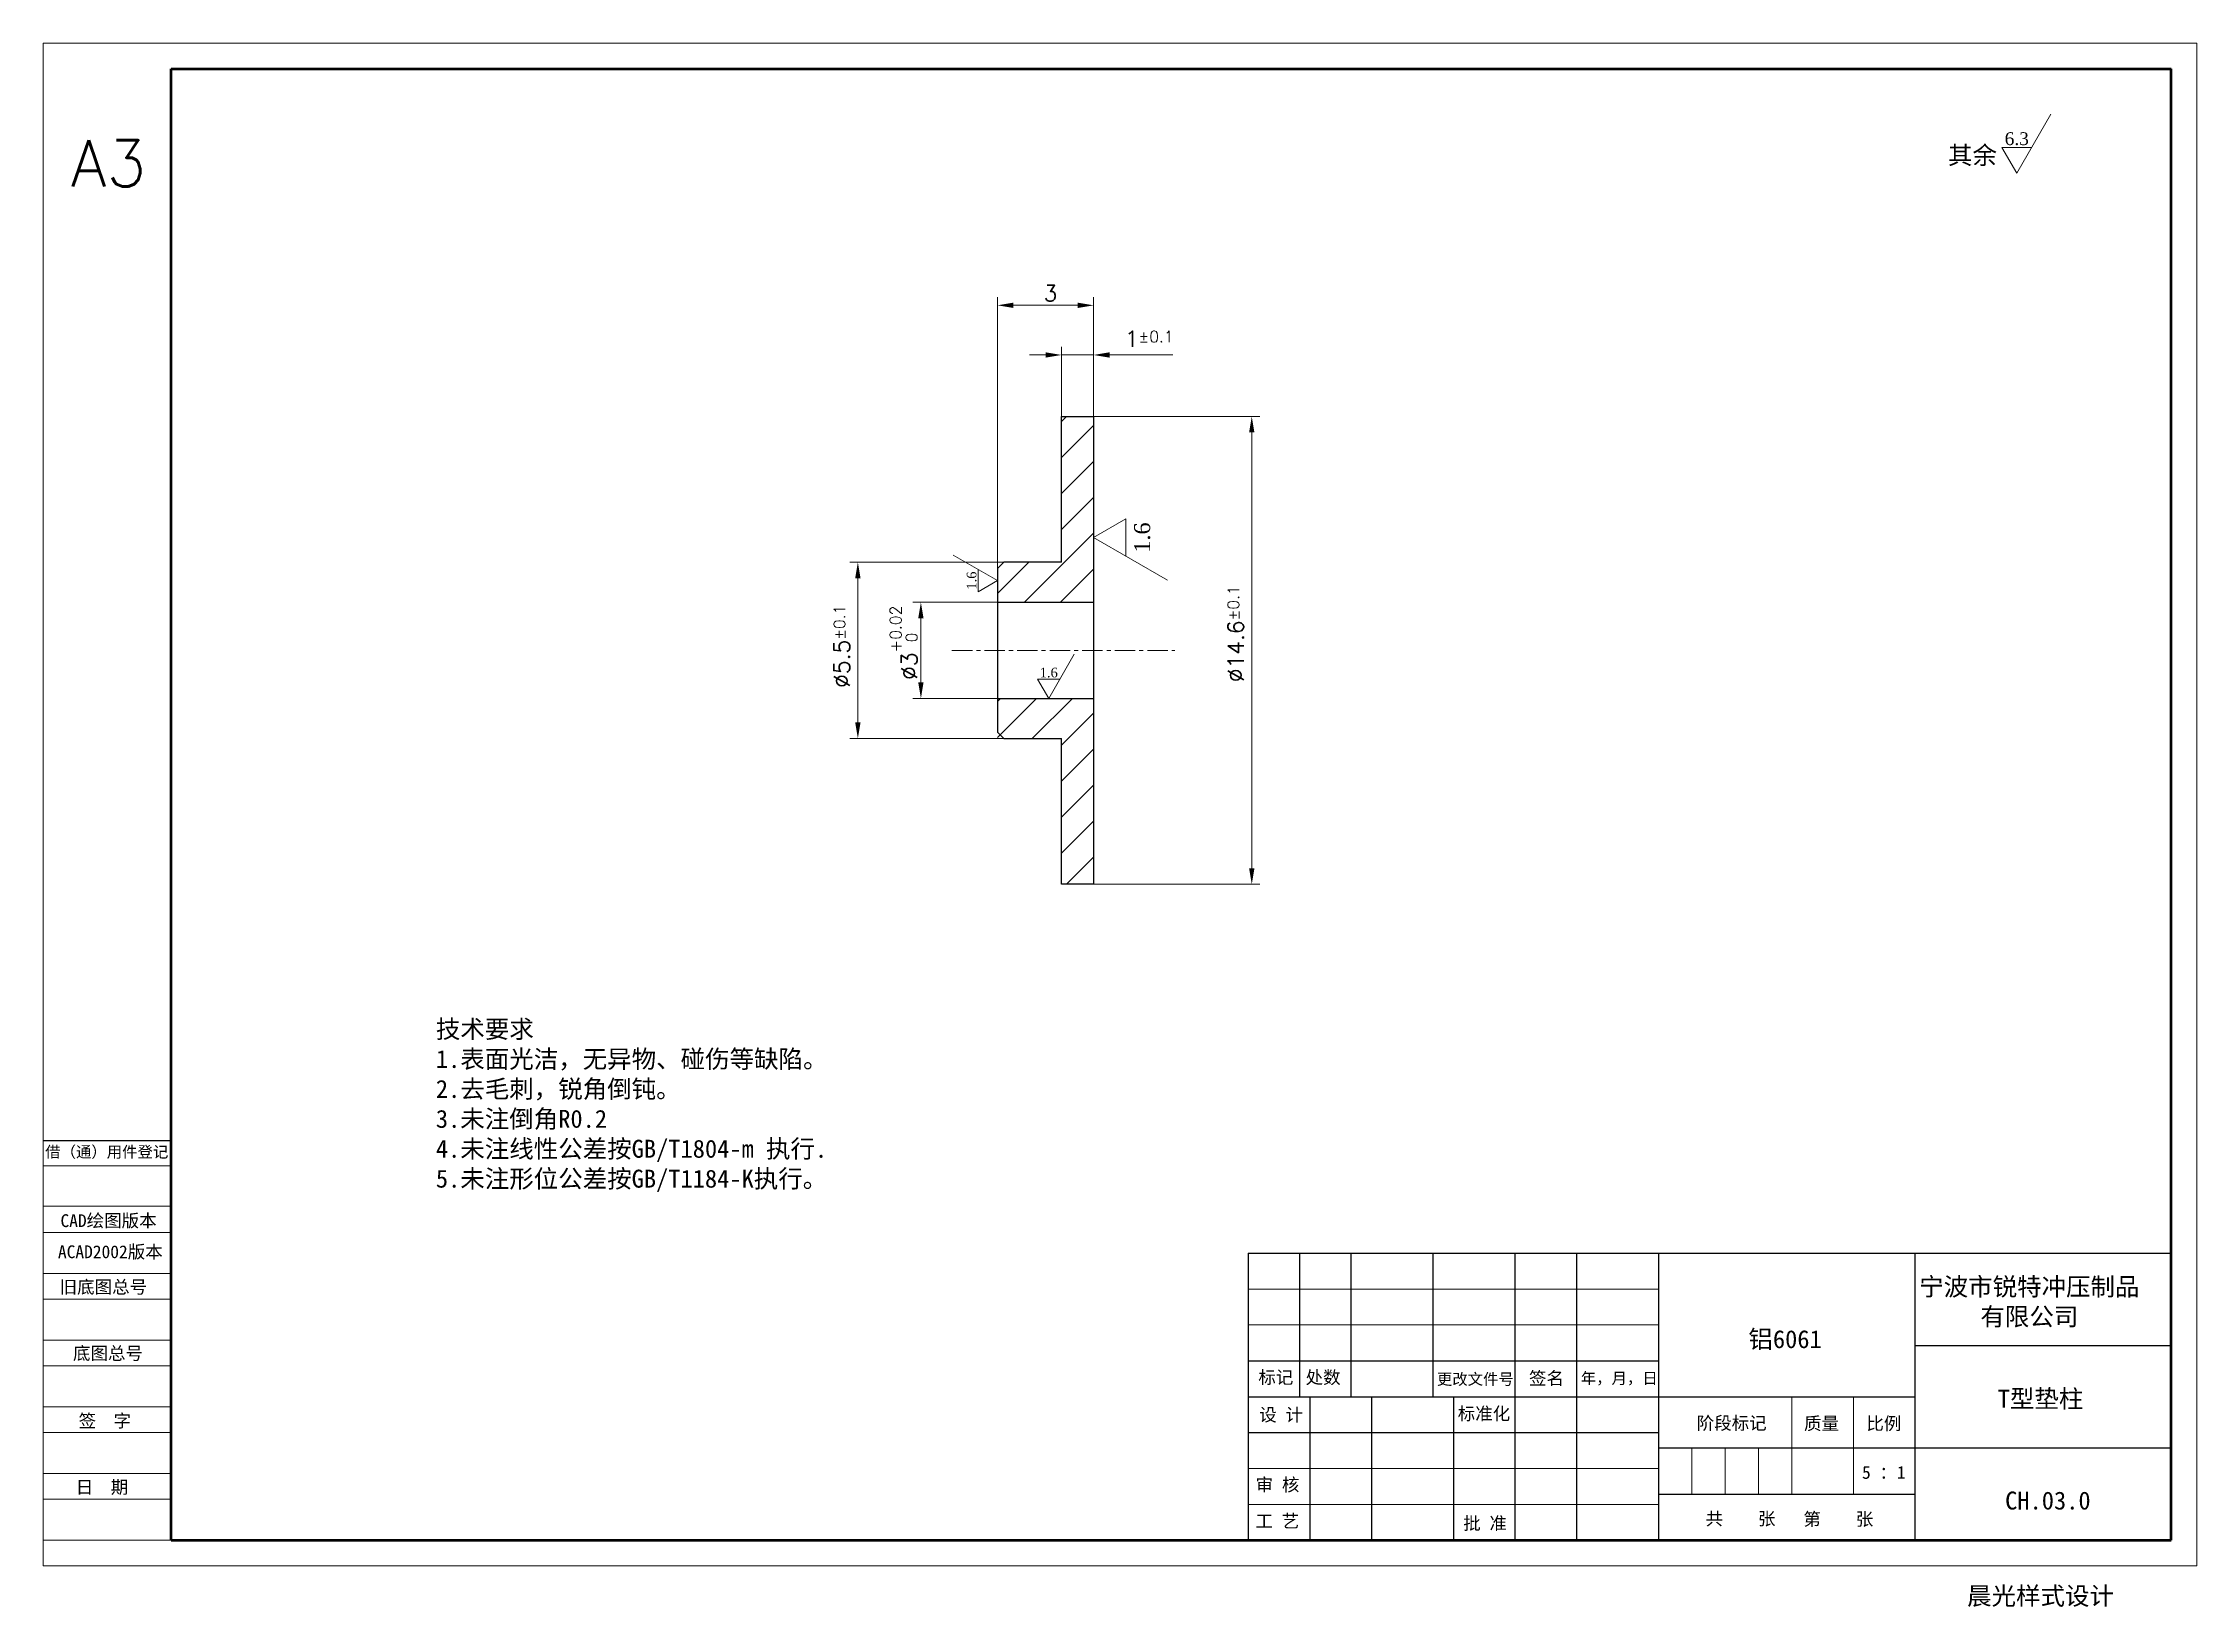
# Model space of a CAD drawing. Header units: millimetres. Extents: x 2517 to 6633, y 792 to 3241.
# Drawn here: x 3281.9 to 3349.1, y 2071.8 to 2120.6 of the extents above; entities that cross this region are included whole.
import ezdxf

# ---------------------------------------------------------------- set-up
doc = ezdxf.new("R2010")
doc.units = ezdxf.units.MM
doc.linetypes.add('CENTER', pattern=[50.8, 31.75, -6.35, 6.35, -6.35])
for name, color, linetype, lineweight in [('中心线', 1, 'CENTER', 9), ('填充', 3, 'Continuous', 9), ('实线', 7, 'Continuous', 25), ('尺寸标注', 2, 'Continuous', 9), ('引导线', 6, 'Continuous', 9), ('文本', 3, 'Continuous', 15), ('粗实线', 9, 'Continuous', 50)]:
    doc.layers.add(name, color=color, linetype=linetype, lineweight=lineweight)
doc.styles.add('st', font='txt.shx')
doc.styles.get("Standard").update_dxf_attribs({"font": 'simfang.ttf'})
doc.dimstyles.new('st0.2', dxfattribs={"dimscale": 0.2, "dimtxt": 2.5, "dimasz": 2.5, "dimexe": 1.25, "dimexo": 0, "dimtad": 1, "dimtoh": 1, "dimdec": 3, "dimdsep": 46, "dimtxsty": 'st', "dimcen": 0, "dimclrd": 256, "dimclre": 256, "dimclrt": 256, "dimadec": 4, "dimazin": 2, "dimtfac": 1, "dimtdec": 3, "dimtmove": 0, "dimatfit": 1, "dimfxl": 1, "dimlwd": -1, "dimlwe": -1, "dimarcsym": 0})

msp = doc.modelspace()

# ---------------------------------------------------------------- texts
at = {"layer": '实线', "ltscale": 0.2, "insert": (3282.8056, 2117.5635), "char_height": 1.44, "width": 4, "attachment_point": 1, "style": 'st'}
msp.add_mtext('A3', dxfattribs=at)
at = {"layer": '实线', "char_height": 0.56, "attachment_point": 5}
for s, insert, width in [('宁波市锐特冲压制品\\P有限公司', (3343.9064, 2081.2918), 10.108768), ('铝6061', (3336.2857, 2080.1214), 6.29936), ('T型垫柱', (3344.2549, 2078.2621), 10.108768), ('CH.03.0', (3344.485, 2075.1105), 7.3604), ('晨光样式设计', (3344.2549, 2072.1073), 10.108768)]:
    msp.add_mtext(s, dxfattribs=dict(at, insert=insert, width=width))
at = {"layer": '文本'}
for s, insert, char_height, width, attachment_point in [('{\\fTimes New Roman|b0|i0|c0|p18;6.3}', (3343.1366, 2117.812), 0.4, 2.336, 1), ('其余', (3342.1318, 2116.7528), 0.56, 10.108768, 8), ('{\\fTimes New Roman|b0|i0|c0|p18;1.6}', (3313.0278, 2101.1021), 0.3, 1.752, 1), ('技术要求\\P1.表面光洁，无异物、碰伤等缺陷。\\P2.去毛刺，锐角倒钝。\\P3.未注倒角R0.2\\P4.未注线性公差按GB/T1804-m 执行.\\P5.未注形位公差按GB/T1184-K执行。', (3294.19, 2087.4246), 0.56, 14.322368, 4)]:
    msp.add_mtext(s, dxfattribs=dict(at, insert=insert, char_height=char_height, width=width, attachment_point=attachment_point))
at = {"layer": '文本', "attachment_point": 1, "rotation": 90}
for insert, char_height, width in [((3315.9744, 2104.6928), 0.5, 2.92), ((3310.7535, 2103.5381), 0.3, 1.752)]:
    msp.add_mtext('{\\fTimes New Roman|b0|i0|c0|p18;1.6}', dxfattribs=dict(at, insert=insert, char_height=char_height, width=width))
at = {"layer": '文本', "ltscale": 0.2, "attachment_point": 5}
for s, insert, char_height, width in [('借（通）用件登记', (3283.9209, 2085.9715), 0.352, 8.180576), ('CAD绘图版本', (3283.9777, 2083.8257), 0.4, 12.127523), ('ACAD2002版本', (3284.0326, 2082.8544), 0.4, 9.361523), ('旧底图总号', (3283.8161, 2081.7562), 0.4, 10.590149), ('底图总号', (3283.959, 2079.687), 0.4, 2.321856), ('标记', (3320.3964, 2078.94), 0.4, 2.321856), ('处数', (3321.8715, 2078.9365), 0.4, 2.321856), ('签名', (3328.8414, 2078.909), 0.4, 2.321856), ('更改文件号', (3326.6231, 2078.8835), 0.352, 5.150107), ('年，月，日', (3331.1122, 2078.9055), 0.352, 2.321856), ('签  字', (3283.8613, 2077.5813), 0.4, 2.321856), ('设 计', (3320.56, 2077.769), 0.4, 2.321856), ('标准化', (3326.8902, 2077.8054), 0.4, 2.321856), ('阶段标记', (3334.6192, 2077.5086), 0.4, 2.321856), ('质量', (3337.4213, 2077.4993), 0.4, 2.321856), ('比例', (3339.3686, 2077.4993), 0.4, 2.321856), ('审 核', (3320.4507, 2075.5865), 0.4, 2.321856), ('5 ：1', (3339.3664, 2075.9895), 0.4, 2.321856), ('日  期', (3283.772, 2075.5113), 0.4, 2.321856), ('工 艺', (3320.4443, 2074.4588), 0.4, 2.321856), ('批 准', (3326.9267, 2074.3842), 0.4, 2.321856), ('共    张', (3334.896, 2074.5274), 0.4, 2.321856), ('第    张', (3337.9467, 2074.513), 0.4, 2.321856)]:
    msp.add_mtext(s, dxfattribs=dict(at, insert=insert, char_height=char_height, width=width))

# ---------------------------------------------------------------- blocks, each defined once
blk = doc.blocks.new('*D66')
at = {"layer": 'Defpoints', "color": 0, "ltscale": 0.2, "transparency": 16777216}
for p in [(3311.712, 2103.144), (3309.323, 2100.144), (3311.712, 2100.144)]:
    blk.add_point(p, dxfattribs=at)
at = {"layer": '尺寸标注', "ltscale": 0.2, "transparency": 16777216}
for p, q in [((3311.712, 2103.144), (3309.073, 2103.144)), ((3309.323, 2102.644), (3309.323, 2100.644)), ((3311.712, 2100.144), (3309.073, 2100.144))]:
    blk.add_line(p, q, dxfattribs=at)
for points in [[(3309.239, 2102.644), (3309.406, 2102.644), (3309.323, 2103.144)], [(3309.239, 2100.644), (3309.406, 2100.644), (3309.323, 2100.144)]]:
    blk.add_solid(points, dxfattribs=at)
at = {"layer": '尺寸标注', "ltscale": 0.2, "transparency": 16777216, "insert": (3308.784, 2101.881), "char_height": 0.5, "attachment_point": 5, "rotation": 90, "style": 'st'}
blk.add_mtext('%%C3{}{\\H0.71x;\\C3;\\S+0.02^  0;}', dxfattribs=at)
blk = doc.blocks.new('*D67')
at = {"layer": 'Defpoints', "color": 0, "ltscale": 0.2, "transparency": 16777216}
for p in [(3314.712, 2108.944), (3314.712, 2094.344), (3319.646, 2094.344)]:
    blk.add_point(p, dxfattribs=at)
at = {"layer": '尺寸标注', "ltscale": 0.2, "transparency": 16777216}
for p, q in [((3314.712, 2108.944), (3319.896, 2108.944)), ((3319.646, 2108.444), (3319.646, 2094.844)), ((3314.712, 2094.344), (3319.896, 2094.344))]:
    blk.add_line(p, q, dxfattribs=at)
for points in [[(3319.563, 2108.444), (3319.729, 2108.444), (3319.646, 2108.944)], [(3319.563, 2094.844), (3319.729, 2094.844), (3319.646, 2094.344)]]:
    blk.add_solid(points, dxfattribs=at)
at = {"layer": '尺寸标注', "ltscale": 0.2, "transparency": 16777216, "insert": (3319.146, 2102.163), "char_height": 0.5, "attachment_point": 5, "rotation": 90, "style": 'st'}
blk.add_mtext('%%c14.6{}{\\A0;{\\H1.5x;}{\\A2;\\H0.71x;\\C3;%%p0.1}}', dxfattribs=at)
blk = doc.blocks.new('*D68')
at = {"layer": 'Defpoints', "color": 0, "ltscale": 0.2, "transparency": 16777216}
for p in [(3314.712, 2110.862), (3313.712, 2108.944), (3314.712, 2108.944)]:
    blk.add_point(p, dxfattribs=at)
at = {"layer": '尺寸标注', "ltscale": 0.2, "transparency": 16777216}
for p, q in [((3313.212, 2110.862), (3312.712, 2110.862)), ((3313.712, 2108.944), (3313.712, 2111.112)), ((3313.712, 2110.862), (3314.712, 2110.862)), ((3314.712, 2108.944), (3314.712, 2111.112)), ((3315.212, 2110.862), (3317.183, 2110.862))]:
    blk.add_line(p, q, dxfattribs=at)
for points in [[(3313.212, 2110.945), (3313.212, 2110.778), (3313.712, 2110.862)], [(3315.212, 2110.945), (3315.212, 2110.778), (3314.712, 2110.862)]]:
    blk.add_solid(points, dxfattribs=at)
at = {"layer": '尺寸标注', "ltscale": 0.2, "transparency": 16777216, "insert": (3316.447, 2111.362), "char_height": 0.5, "attachment_point": 5, "style": 'st'}
blk.add_mtext('1{}{\\A0;{\\H1.5x;}{\\A2;\\H0.71x;\\C3;%%p0.1}}', dxfattribs=at)
blk = doc.blocks.new('*D69')
at = {"layer": 'Defpoints', "color": 0, "ltscale": 0.2, "transparency": 16777216}
for p in [(3311.912, 2104.394), (3307.356, 2098.894), (3311.912, 2098.894)]:
    blk.add_point(p, dxfattribs=at)
at = {"layer": '尺寸标注', "ltscale": 0.2, "transparency": 16777216}
for p, q in [((3311.912, 2104.394), (3307.106, 2104.394)), ((3307.356, 2103.894), (3307.356, 2099.394)), ((3311.912, 2098.894), (3307.106, 2098.894))]:
    blk.add_line(p, q, dxfattribs=at)
for points in [[(3307.273, 2103.894), (3307.44, 2103.894), (3307.356, 2104.394)], [(3307.273, 2099.394), (3307.44, 2099.394), (3307.356, 2098.894)]]:
    blk.add_solid(points, dxfattribs=at)
at = {"layer": '尺寸标注', "ltscale": 0.2, "transparency": 16777216, "insert": (3306.856, 2101.773), "char_height": 0.5, "attachment_point": 5, "rotation": 90, "style": 'st'}
blk.add_mtext('%%c5.5{}{\\A0;{\\H1.5x;}{\\A2;\\H0.71x;\\C3;%%p0.1}}', dxfattribs=at)
blk = doc.blocks.new('*D70')
at = {"layer": 'Defpoints', "color": 0, "ltscale": 0.2, "transparency": 16777216}
for p in [(3314.712, 2112.411), (3314.712, 2108.944), (3311.712, 2104.194)]:
    blk.add_point(p, dxfattribs=at)
at = {"layer": '尺寸标注', "ltscale": 0.2, "transparency": 16777216}
for p, q in [((3311.712, 2104.194), (3311.712, 2112.661)), ((3312.212, 2112.411), (3314.212, 2112.411)), ((3314.712, 2108.944), (3314.712, 2112.661))]:
    blk.add_line(p, q, dxfattribs=at)
for points in [[(3312.212, 2112.494), (3312.212, 2112.328), (3311.712, 2112.411)], [(3314.212, 2112.494), (3314.212, 2112.328), (3314.712, 2112.411)]]:
    blk.add_solid(points, dxfattribs=at)
at = {"layer": '尺寸标注', "ltscale": 0.2, "transparency": 16777216, "insert": (3313.366, 2112.786), "char_height": 0.5, "attachment_point": 5, "style": 'st'}
blk.add_mtext('3', dxfattribs=at)

# ---------------------------------------------------------------- dimensions: what is measured, and where the dimension line sits
at = {"layer": '尺寸标注', "ltscale": 0.2}
dim = msp.add_linear_dim(base=(3314.7117, 2112.411), p1=(3311.7117, 2104.194), p2=(3314.7117, 2108.944), dimstyle='st0.2', dxfattribs=at)
dim.commit()
dim.dimension.update_dxf_attribs({"geometry": '*D70', "text_midpoint": (3313.3659, 2112.411), "dimtype": 160})
dim = msp.add_linear_dim(base=(3314.7117, 2110.8618), p1=(3313.7117, 2108.944), p2=(3314.7117, 2108.944), text='<>{}{\\A0;{\\H1.5x;}{\\A2;\\H0.71x;\\C3;%%p0.1}}', dimstyle='st0.2', override={"dimtp": 0.1, "dimtm": 0.1, "dimtdec": 3, "dimtzin": 8}, dxfattribs=at)
dim.commit()
dim.dimension.update_dxf_attribs({"geometry": '*D68', "text_midpoint": (3316.4471, 2110.8618), "dimtype": 160})
for base, p1, p2, text, override, picture, middle in [((3319.6459, 2094.344), (3314.7117, 2108.944), (3314.7117, 2094.344), '%%c<>{}{\\A0;{\\H1.5x;}{\\A2;\\H0.71x;\\C3;%%p0.1}}', {"dimtp": 0.1, "dimtm": 0.1, "dimtdec": 3, "dimtzin": 8}, '*D67', (3319.6459, 2102.1625)), ((3307.3563, 2098.894), (3311.9117, 2104.394), (3311.9117, 2098.894), '%%c<>{}{\\A0;{\\H1.5x;}{\\A2;\\H0.71x;\\C3;%%p0.1}}', {"dimtp": 0.1, "dimtm": 0.1, "dimtdec": 3, "dimtzin": 8}, '*D69', (3307.3563, 2101.7728)), ((3309.3228, 2100.144), (3311.7117, 2103.144), (3311.7117, 2100.144), '%%C<>{}{\\H0.71x;\\C3;\\S+0.02^  0;}', {"dimtp": 0.02, "dimtm": 0, "dimtdec": 3, "dimtzin": 8}, '*D66', (3309.3228, 2101.8807))]:
    dim = msp.add_linear_dim(base=base, p1=p1, p2=p2, angle=90, text=text, dimstyle='st0.2', override=override, dxfattribs=at)
    dim.commit()
    dim.dimension.update_dxf_attribs({"geometry": picture, "text_midpoint": middle, "dimtype": 160})

# ---------------------------------------------------------------- hatches: boundary and pattern name
at = {"layer": '填充', "ltscale": 0.2}
h = msp.add_hatch(dxfattribs=at)
h.set_pattern_fill('LINE', color=256, scale=0.25, angle=45)
h.set_pattern_definition([(45, (29.6019, 752.0641), (-0.561266, 0.561266), [])])
h.paths.add_polyline_path([(3314.7117, 2108.944), (3313.7117, 2108.944), (3313.7117, 2104.394), (3311.7117, 2104.394), (3311.7117, 2103.144), (3314.7117, 2103.144)])
h.paths.add_polyline_path([(3314.7117, 2100.144), (3311.7117, 2100.144), (3311.7117, 2098.894), (3313.7117, 2098.894), (3313.7117, 2094.344), (3314.7117, 2094.344)])

# ---------------------------------------------------------------- linework, layer by layer
at = {"layer": '中心线', "ltscale": 0.02}
msp.add_line((3310.2929, 2101.644), (3317.2491, 2101.644), dxfattribs=at)
at = {"layer": '实线', "ltscale": 0.2}
for p, q in [((3313.7117, 2104.394), (3313.7117, 2108.944)), ((3313.7117, 2108.944), (3314.7117, 2108.944)), ((3314.7117, 2108.944), (3314.7117, 2094.344)), ((3311.9117, 2104.394), (3311.7117, 2104.194)), ((3311.7117, 2104.194), (3311.7117, 2099.094)), ((3313.7117, 2104.394), (3311.9117, 2104.394)), ((3311.7117, 2103.144), (3314.7117, 2103.144)), ((3311.7117, 2100.144), (3314.7117, 2100.144)), ((3311.9117, 2098.894), (3311.7117, 2099.094)), ((3311.9117, 2098.894), (3313.7117, 2098.894)), ((3313.7117, 2094.344), (3313.7117, 2098.894)), ((3314.7117, 2094.344), (3313.7117, 2094.344))]:
    msp.add_line(p, q, dxfattribs=at)
at = {"layer": '实线'}
for p, q in [((3281.9349, 2086.3546), (3285.9349, 2086.3546)), ((3285.9349, 2073.8746), (3285.9349, 2082.8346)), ((3285.9349, 2082.8346), (3285.9349, 2073.8746)), ((3319.5349, 2082.8346), (3348.3349, 2082.8346)), ((3319.5379, 2082.8346), (3319.5379, 2073.8746)), ((3321.1379, 2082.8346), (3321.1379, 2078.3546)), ((3322.7379, 2082.8346), (3322.7379, 2078.3546)), ((3325.2979, 2082.8346), (3325.2979, 2078.3546)), ((3327.8579, 2082.8346), (3327.8579, 2073.8746)), ((3329.7779, 2082.8346), (3329.7779, 2073.8746)), ((3332.3379, 2082.8346), (3332.3379, 2073.8746)), ((3340.3349, 2082.8346), (3340.3349, 2073.8746)), ((3340.3349, 2079.9546), (3348.3349, 2079.9546)), ((3319.5349, 2079.4746), (3332.3379, 2079.4746)), ((3319.5349, 2078.3546), (3332.3379, 2078.3546)), ((3321.4579, 2078.3546), (3321.4579, 2073.8746)), ((3323.3779, 2078.3546), (3323.3779, 2073.8746)), ((3325.9379, 2078.3546), (3325.9379, 2073.8746)), ((3332.3379, 2078.3546), (3340.3349, 2078.3546)), ((3319.5349, 2077.2346), (3332.3379, 2077.2346)), ((3332.3379, 2076.7546), (3348.3349, 2076.7546)), ((3332.3379, 2075.3146), (3340.3349, 2075.3146)), ((3319.5349, 2073.8746), (3348.3349, 2073.8746))]:
    msp.add_line(p, q, dxfattribs=at)
at = {"layer": '引导线'}
for p, q in [((3281.9349, 2120.5946), (3349.1349, 2120.5946)), ((3281.9349, 2073.0746), (3281.9349, 2120.5946)), ((3349.1349, 2073.0746), (3349.1349, 2120.5946)), ((3285.9349, 2085.5546), (3281.9349, 2085.5546)), ((3285.9349, 2084.3002), (3281.9349, 2084.3002)), ((3285.9349, 2083.4746), (3281.9349, 2083.4746)), ((3285.9349, 2082.1946), (3281.9349, 2082.1946)), ((3285.9349, 2081.3946), (3281.9349, 2081.3946)), ((3319.5349, 2081.7146), (3332.3379, 2081.7146)), ((3319.5349, 2080.5946), (3332.3379, 2080.5946)), ((3285.9349, 2080.1146), (3281.9349, 2080.1146)), ((3285.9349, 2079.3146), (3281.9349, 2079.3146)), ((3285.9349, 2078.0346), (3281.9349, 2078.0346)), ((3285.9349, 2077.2346), (3281.9349, 2077.2346)), ((3285.9349, 2075.9546), (3281.9349, 2075.9546)), ((3319.5349, 2076.1146), (3332.3379, 2076.1146)), ((3285.9349, 2075.1546), (3281.9349, 2075.1546)), ((3319.5349, 2074.9946), (3332.3379, 2074.9946)), ((3285.9349, 2073.8746), (3281.9349, 2073.8746)), ((3281.9349, 2073.0746), (3349.1349, 2073.0746))]:
    msp.add_line(p, q, dxfattribs=at)
at = {"layer": '文本'}
for p, q in [((3343.5128, 2116.5344), (3344.577, 2118.3776)), ((3343.9784, 2117.3408), (3343.0472, 2117.3408)), ((3343.0472, 2117.3408), (3343.5128, 2116.5344)), ((3315.7197, 2105.745), (3314.7117, 2105.163)), ((3315.7197, 2104.5811), (3315.7197, 2105.745)), ((3314.7117, 2105.163), (3317.0157, 2103.8328)), ((3311.7117, 2103.8202), (3310.3293, 2104.6184)), ((3311.1069, 2104.1694), (3311.1069, 2103.471)), ((3311.1069, 2103.471), (3311.7117, 2103.8202)), ((3313.31, 2100.144), (3314.1081, 2101.5264)), ((3313.6591, 2100.7488), (3312.9608, 2100.7488)), ((3312.9608, 2100.7488), (3313.31, 2100.144))]:
    msp.add_line(p, q, dxfattribs=at)
at = {"layer": '文本', "ltscale": 0.2}
for p, q in [((3336.4949, 2078.3546), (3336.4949, 2075.3146)), ((3338.4149, 2078.3546), (3338.4149, 2075.3146)), ((3333.3749, 2076.7546), (3333.3749, 2075.3146)), ((3334.4149, 2076.7546), (3334.4149, 2075.3146)), ((3335.4549, 2076.7546), (3335.4549, 2075.3146))]:
    msp.add_line(p, q, dxfattribs=at)
at = {"layer": '粗实线'}
for p, q in [((3285.9349, 2073.8746), (3285.9349, 2119.7946)), ((3285.9349, 2119.7946), (3348.3349, 2119.7946)), ((3348.3349, 2073.8746), (3348.3349, 2119.7946)), ((3285.9349, 2073.8746), (3348.3349, 2073.8746))]:
    msp.add_line(p, q, dxfattribs=at)

msp.set_redraw_order([(e.dxf.handle, doc.entitydb.next_handle()) for e in msp.query("TEXT MTEXT ATTDEF DIMENSION ARC_DIMENSION")])  # texts and dimensions are drawn at this point

doc.saveas('drawing.dxf')
